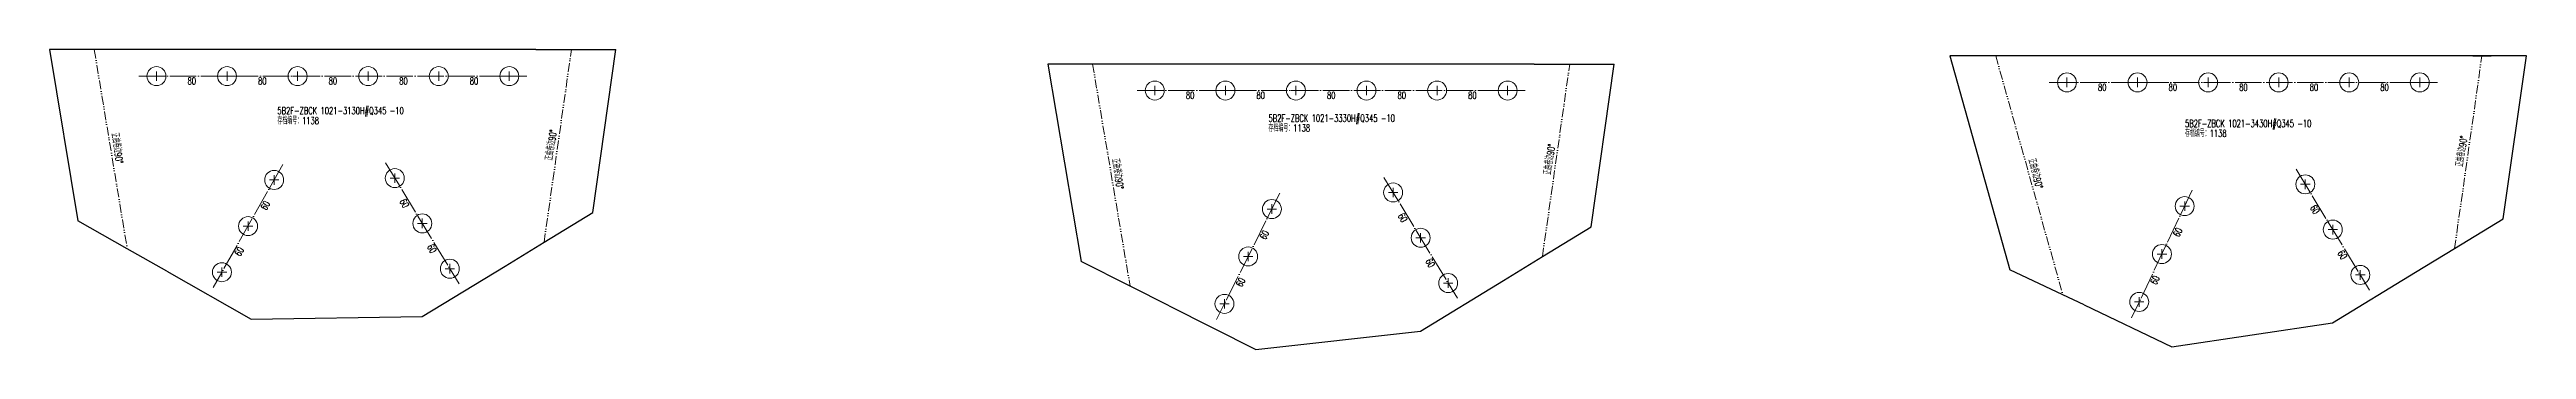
# Model space of a CAD drawing. Header units: millimetres. Extents: x -164 to 144402, y -33030 to 11430.
# Drawn here: x 28396 to 31204, y -25933 to -25594 of the extents above; entities that cross this region are included whole.
import ezdxf
from ezdxf.enums import TextEntityAlignment as Align

# ---------------------------------------------------------------- set-up
doc = ezdxf.new("R2010")
doc.units = ezdxf.units.MM
doc.header["$LTSCALE"] = 20
doc.linetypes.add('DASHDOT2X', pattern=[1.75, 1.5, -0.125, 0, -0.125])
doc.linetypes.add('DIVIDE', pattern=[0.875, 0.5, -0.125, 0, -0.125, 0, -0.125])
for name, color, linetype, lineweight in [('1', 7, 'Continuous', 25), ('11', 3, 'Continuous', 13), ('12', 7, 'Continuous', 13), ('5', 1, 'Continuous', 13), ('7', 2, 'DASHDOT2X', 13), ('8', 3, 'DIVIDE', 13)]:
    doc.layers.add(name, color=color, linetype=linetype, lineweight=lineweight)
doc.styles.get("Standard").update_dxf_attribs({"font": 'simplex', "width": 0.7, "bigfont": 'gbhzfs.shx'})

msp = doc.modelspace()

# ---------------------------------------------------------------- texts
at = {"layer": '11', "width": 0.7}
for p in [(28557.154, -25625.4), (28637.154, -25625.4), (28717.154, -25625.4), (28797.154, -25625.4), (28877.154, -25625.4), (30722.999, -25632.447), (30802.999, -25632.447), (30882.999, -25632.447), (30962.999, -25632.447), (31042.999, -25632.447), (29688.926, -25641.647), (29768.926, -25641.647), (29848.926, -25641.647), (29928.926, -25641.647), (30008.926, -25641.647)]:
    msp.add_text('80', height=8, dxfattribs=at).set_placement(p, align=Align.TOP_CENTER)
for rotation, p in [(60.446921, (28637.076, -25768.173)), (301.324752, (28801.654, -25765.629)), (301.324752, (30967.5, -25772.675)), (63.360877, (29769.561, -25801.713)), (301.324752, (29933.427, -25781.876)), (64.57053, (30804.915, -25798.667)), (60.446921, (28607.482, -25820.367)), (301.324752, (28832.847, -25816.883)), (301.324752, (29964.62, -25833.13)), (301.324752, (30998.693, -25823.929)), (63.360877, (29742.658, -25855.344)), (64.57053, (30779.151, -25852.854))]:
    msp.add_text('60', height=8, rotation=rotation, dxfattribs=at).set_placement(p, align=Align.TOP_CENTER)
at = {"layer": '12', "width": 0.7}
for s, p in [('5B2F-ZBCK 1021-3130H#Q345 -10 ', (28654.21, -25669.455)), ('存档编号：1138 ', (28654.21, -25680.655)), ('存档编号：1138 ', (29777.803, -25689.039)), ('5B2F-ZBCK 1021-3330H#Q345 -10 ', (29777.803, -25677.839)), ('存档编号：1138 ', (30816.784, -25695.053)), ('5B2F-ZBCK 1021-3430H#Q345 -10 ', (30816.784, -25683.853))]:
    msp.add_text(s, height=8, dxfattribs=at).set_placement(p, align=Align.BOTTOM_LEFT)
for rotation, p in [(279.414783, (28466.283, -25706.446)), (81.900041, (28971.058, -25702.73)), (279.614136, (29600.623, -25735.607)), (81.900041, (30102.831, -25718.977)), (285.726773, (30641.259, -25735.889)), (81.900041, (31136.904, -25709.777))]:
    msp.add_text('正曲卷边90°', height=8, rotation=rotation, dxfattribs=at).set_placement(p, align=Align.BOTTOM_CENTER)

# ---------------------------------------------------------------- blocks, each defined once
blk = doc.blocks.new('M20')
for p, q in [((-0.5, 0), (0.5, 0)), ((0, -0.5), (0, 0.5))]:
    blk.add_line(p, q)
blk.add_circle((0, 0), 1)

# ---------------------------------------------------------------- linework, layer by layer
at = {"layer": '1'}
for p, q in [((28446.608, -25593.9), (28395.925, -25593.9)), ((28395.925, -25593.9), (28428.043, -25787.599)), ((28487.154, -25593.9), (28446.608, -25593.9)), ((28947.154, -25593.9), (28487.154, -25593.9)), ((28947.154, -25593.9), (28987.7, -25593.9)), ((28987.7, -25593.9), (29038.061, -25593.9)), ((29011.832, -25778.19), (29038.061, -25593.9)), ((30550.277, -25600.947), (30618.397, -25842.858)), ((30602.222, -25600.947), (30550.277, -25600.947)), ((30622.999, -25600.947), (30602.222, -25600.947)), ((31203.906, -25600.947), (30622.999, -25600.947)), ((31142.999, -25600.947), (31163.777, -25600.947)), ((31177.678, -25785.237), (31203.906, -25600.947)), ((29578.357, -25610.147), (29527.644, -25610.147)), ((29527.644, -25610.147), (29565.495, -25833.601)), ((29618.926, -25610.147), (29578.357, -25610.147)), ((30078.926, -25610.147), (29618.926, -25610.147)), ((30078.926, -25610.147), (30119.496, -25610.147)), ((30119.496, -25610.147), (30169.833, -25610.147)), ((30143.605, -25794.438), (30169.833, -25610.147)), ((28483.985, -25819.318), (28428.043, -25787.599)), ((28956.539, -25811.842), (29011.832, -25778.19)), ((30088.312, -25828.089), (30143.605, -25794.438)), ((31122.385, -25818.888), (31177.678, -25785.237)), ((28528.739, -25844.694), (28483.985, -25819.318)), ((28912.305, -25838.763), (28956.539, -25811.842)), ((30044.077, -25855.01), (30088.312, -25828.089)), ((31078.151, -25845.81), (31122.385, -25818.888)), ((28528.739, -25844.694), (28624.428, -25898.949)), ((28818.339, -25895.951), (28912.305, -25838.763)), ((29620.917, -25861.401), (29565.495, -25833.601)), ((29665.254, -25883.642), (29620.917, -25861.401)), ((29950.112, -25912.198), (30044.077, -25855.01)), ((30678.372, -25871.373), (30618.397, -25842.858)), ((30984.185, -25902.997), (31078.151, -25845.81)), ((29665.254, -25883.642), (29763.577, -25932.962)), ((30702.361, -25882.78), (30678.372, -25871.373)), ((30702.361, -25882.78), (30801.704, -25930.014)), ((28624.428, -25898.949), (28818.339, -25895.951)), ((29763.577, -25932.962), (29950.112, -25912.198)), ((30801.704, -25930.014), (30984.185, -25902.997))]:
    msp.add_line(p, q, dxfattribs=at)
at = {"layer": '7'}
for p, q in [((28497.154, -25623.9), (28937.154, -25623.9)), ((30662.999, -25630.947), (31102.999, -25630.947)), ((29628.926, -25640.147), (30068.926, -25640.147)), ((28660.432, -25723.938), (28581.516, -25863.122)), ((28776.941, -25722.137), (28860.123, -25858.814)), ((29908.714, -25738.384), (29991.896, -25875.062)), ((30942.787, -25729.184), (31025.969, -25865.861)), ((29790.638, -25756.348), (29718.899, -25899.363)), ((30825.031, -25752.867), (30756.327, -25897.365))]:
    msp.add_line(p, q, dxfattribs=at)
at = {"layer": '8'}
for p, q in [((28446.608, -25593.9), (28483.985, -25819.318)), ((28956.539, -25811.842), (28987.557, -25593.9)), ((30602.222, -25600.947), (30678.372, -25871.373)), ((31122.385, -25818.888), (31153.403, -25600.947)), ((29578.357, -25610.147), (29620.917, -25861.401)), ((30088.312, -25828.089), (30119.329, -25610.147))]:
    msp.add_line(p, q, dxfattribs=at)

# ---------------------------------------------------------------- block references
at = {"layer": '5', "xscale": 10.75, "yscale": 10.75, "zscale": 10.75}
for p in [(28517.154, -25623.9), (28597.154, -25623.9), (28677.154, -25623.9), (28757.154, -25623.9), (28837.154, -25623.9), (28917.154, -25623.9), (29648.926, -25640.147), (29728.926, -25640.147), (29808.926, -25640.147), (29888.926, -25640.147), (29968.926, -25640.147), (30048.926, -25640.147), (30682.999, -25630.947), (30762.999, -25630.947), (30842.999, -25630.947), (30922.999, -25630.947), (31002.999, -25630.947), (31082.999, -25630.947), (28650.568, -25741.336), (28787.339, -25739.222), (29919.111, -25755.469), (30953.184, -25746.268), (29781.671, -25774.225), (30816.443, -25770.929), (28620.974, -25793.53), (28818.532, -25790.476), (29950.305, -25806.723), (30984.378, -25797.522), (28849.725, -25841.73), (29754.769, -25827.856), (30790.679, -25825.116), (28591.38, -25845.724), (29981.498, -25857.977), (31015.571, -25848.776), (29727.867, -25881.486), (30764.915, -25879.303)]:
    msp.add_blockref('M20', p, dxfattribs=at)

msp.set_redraw_order([(e.dxf.handle, doc.entitydb.next_handle()) for e in msp.query("TEXT MTEXT ATTDEF DIMENSION ARC_DIMENSION")])  # texts and dimensions are drawn at this point

doc.saveas('drawing.dxf')
